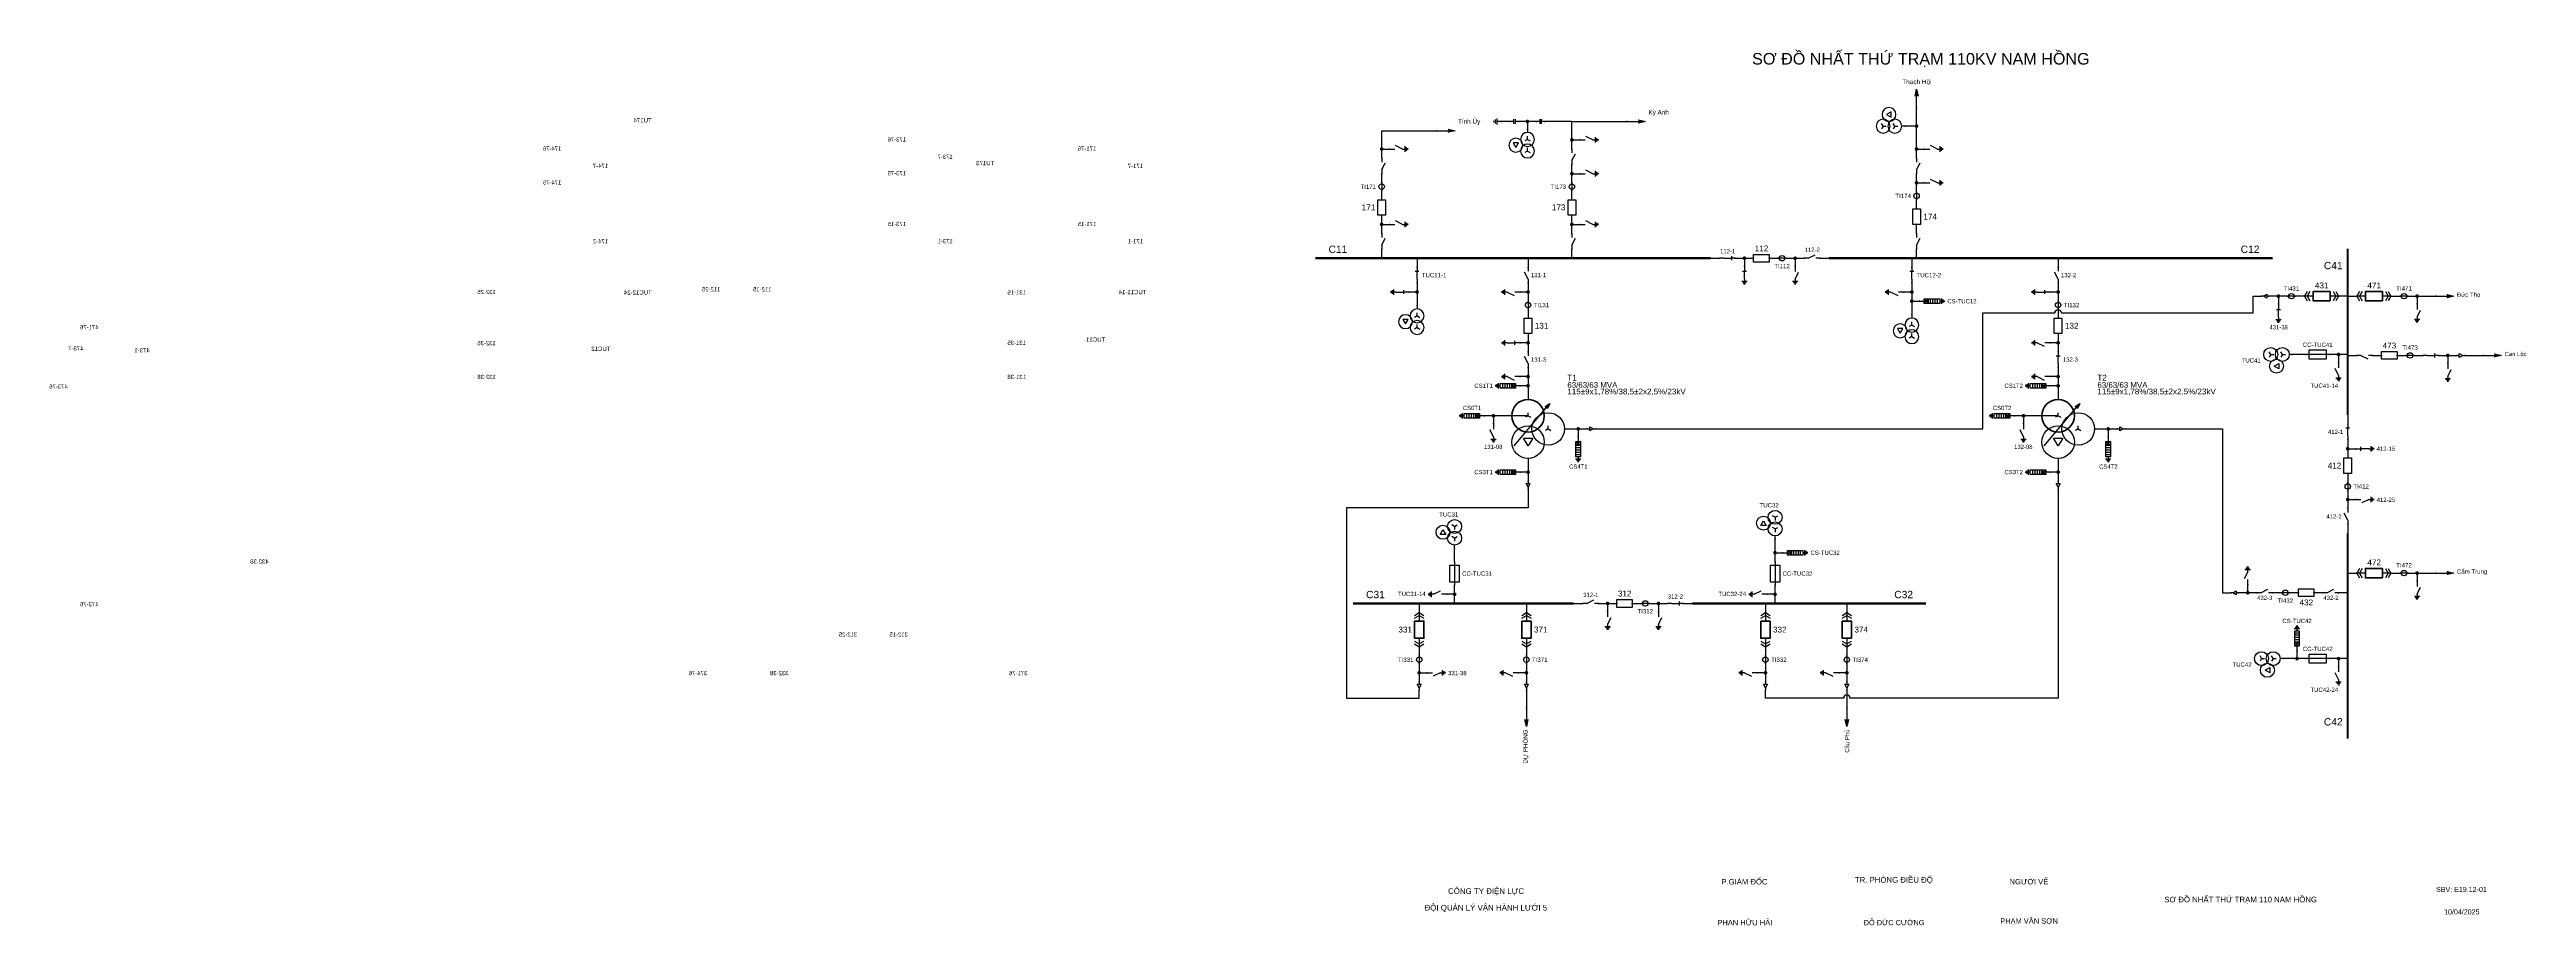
# Model space of a CAD drawing. Header units: millimetres. Extents: x -389 to 411, y 7 to 290.
import ezdxf

# ---------------------------------------------------------------- set-up
doc = ezdxf.new("R2010")
doc.units = ezdxf.units.MM
for name, color, linetype, lineweight in [('BUSBAR_110KV', 1, 'Continuous', 50), ('BUSBAR_22KV', 5, 'Continuous', 50), ('BUSBAR_35KV', 30, 'Continuous', 50), ('GROUND', 3, 'Continuous', 25), ('HV_110KV', 1, 'Continuous', 25), ('MV_22KV', 5, 'Continuous', 25), ('MV_35KV', 30, 'Continuous', 25)]:
    doc.layers.add(name, color=color, linetype=linetype, lineweight=lineweight)
doc.layers.add('SYM_PORTS', color=8, linetype='Continuous', plot=False)
doc.layers.add('TEXT', color=7, linetype='Continuous')
doc.styles.add('SLD_TEXT', font='arial.ttf')

# ---------------------------------------------------------------- blocks, each defined once
blk = doc.blocks.new('SYM_DISCONNECTOR_OPEN')
at = {"lineweight": 25}
for points in [[(0, -1.25), (-1.125, 1)], [(0, 2.5), (0, 1.25)], [(0, -1.25), (0, -2.5)]]:
    blk.add_lwpolyline(points, dxfattribs=at)
at = {"layer": 'SYM_PORTS'}
for p in [(0, 2.5), (0, -2.5)]:
    blk.add_point(p, dxfattribs=at)
blk.add_attdef('DEVICE_CODE', (1, -0.5), '', height=2)
blk = doc.blocks.new('SYM_EARTHING_SWITCH_OPEN')
at = {"lineweight": 25}
for points in [[(0, -1.25), (-1.125, 1)], [(0, 3), (0, 1.25)], [(-0.875, -2), (0.875, -2)], [(-0.5625, -2.4375), (0.5625, -2.4375)], [(-0.25, -2.875), (0.25, -2.875)], [(0, -1.25), (0, -2)]]:
    blk.add_lwpolyline(points, dxfattribs=at)
at = {"layer": 'SYM_PORTS'}
blk.add_point((0, 3), dxfattribs=at)
blk.add_attdef('DEVICE_CODE', (1.875, 0), '', height=2)
blk = doc.blocks.new('SYM_CIRCUIT_BREAKER')
at = {"lineweight": 25}
blk.add_lwpolyline([(-1.25, 2.5), (1.25, 2.5), (1.25, -2.5), (-1.25, -2.5)], close=True, dxfattribs=at)
at = {"layer": 'SYM_PORTS'}
for p in [(0, 2.5), (0, -2.5)]:
    blk.add_point(p, dxfattribs=at)
blk.add_attdef('DEVICE_CODE', (2.25, -0.5), '', height=2)
at = {"flags": 1}
blk.add_attdef('RATING', (2.25, -3.5), '', height=2, dxfattribs=at)
blk = doc.blocks.new('SYM_CURRENT_TRANSFORMER')
at = {"lineweight": 25}
blk.add_lwpolyline([(0, 1.25), (0, -1.25)], dxfattribs=at)
blk.add_circle((0, 0), 0.875, dxfattribs=at)
at = {"layer": 'SYM_PORTS'}
for p in [(0, 1.25), (0, -1.25)]:
    blk.add_point(p, dxfattribs=at)
blk.add_attdef('DEVICE_CODE', (1.875, -1.75), '', height=2)
at = {"flags": 1}
blk.add_attdef('RATIO', (1.875, -4.75), '', height=2, dxfattribs=at)
blk = doc.blocks.new('SYM_LINE_FEEDER_ARROW')
blk.add_hatch(color=7).paths.add_polyline_path([(0, -3), (-0.5, -0.75), (0, -1.25), (0.5, -0.75)])
at = {"lineweight": 25}
blk.add_lwpolyline([(0, 3), (0, -1.25)], dxfattribs=at)
blk.add_lwpolyline([(0, -3), (-0.5, -0.75), (0, -1.25), (0.5, -0.75)], close=True, dxfattribs=at)
at = {"layer": 'SYM_PORTS'}
blk.add_point((0, 3), dxfattribs=at)
blk.add_attdef('LINE_NAME', (1.5, 0), '', height=2)
blk = doc.blocks.new('SYM_COUPLING_CAPACITOR')
at = {"lineweight": 25}
for points in [[(-0.75, 0.25), (0.75, 0.25)], [(0, 1.25), (0, 0.25)], [(-0.75, -0.25), (0.75, -0.25)], [(0, -0.25), (0, -1.25)]]:
    blk.add_lwpolyline(points, dxfattribs=at)
at = {"layer": 'SYM_PORTS'}
for p in [(0, 1.25), (0, -1.25)]:
    blk.add_point(p, dxfattribs=at)
blk.add_attdef('DEVICE_CODE', (1.75, -1.75), '', height=2)
blk = doc.blocks.new('SYM_VOLTAGE_TRANSFORMER')
at = {"lineweight": 25}
for points in [[(0, 1.375), (-0.8625, 0.875)], [(0, 4.625), (0, 3.625)], [(0, 1.375), (0, 2.375)], [(0, 1.375), (0.8625, 0.875)], [(0, -2.375), (-0.8625, -2.875)], [(0, -2.375), (0, -1.375)], [(0, -2.375), (0.8625, -2.875)]]:
    blk.add_lwpolyline(points, dxfattribs=at)
blk.add_lwpolyline([(2.875, 0.25), (4.625, 0.25), (3.75, -1.25)], close=True, dxfattribs=at)
for centre in [(0, 1.375), (3.75, -0.5), (0, -2.375)]:
    blk.add_circle(centre, 2.25, dxfattribs=at)
at = {"layer": 'SYM_PORTS'}
blk.add_point((0, 4.625), dxfattribs=at)
blk.add_attdef('DEVICE_CODE', (7, 1.625), '', height=2)
at = {"flags": 1}
blk.add_attdef('RATIO', (7, -1.375), '', height=2, dxfattribs=at)
blk = doc.blocks.new('SYM_GROUND_SYMBOL')
at = {"lineweight": 25}
for points in [[(0, 1.25), (0, -0.25)], [(-1, -0.25), (1, -0.25)], [(-0.625, -0.75), (0.625, -0.75)], [(-0.25, -1.25), (0.25, -1.25)]]:
    blk.add_lwpolyline(points, dxfattribs=at)
at = {"layer": 'SYM_PORTS'}
blk.add_point((0, 1.25), dxfattribs=at)
blk = doc.blocks.new('SYM_DISCONNECTOR_CLOSED')
at = {"lineweight": 25}
for points in [[(-0.625, 1.25), (0.625, 1.25)], [(0, 2.5), (0, 1.25)], [(0, -1.25), (0, 1.5)], [(0, -1.25), (0, -2.5)]]:
    blk.add_lwpolyline(points, dxfattribs=at)
at = {"layer": 'SYM_PORTS'}
for p in [(0, 2.5), (0, -2.5)]:
    blk.add_point(p, dxfattribs=at)
blk.add_attdef('DEVICE_CODE', (1.625, -0.5), '', height=2)
blk = doc.blocks.new('SYM_EARTHING_SWITCH_CLOSED')
at = {"lineweight": 25}
for points in [[(-0.625, 1.25), (0.625, 1.25)], [(0, 3), (0, 1.25)], [(0, -1.25), (0, 1.5)], [(-0.875, -2), (0.875, -2)], [(-0.5625, -2.4375), (0.5625, -2.4375)], [(-0.25, -2.875), (0.25, -2.875)], [(0, -1.25), (0, -2)]]:
    blk.add_lwpolyline(points, dxfattribs=at)
at = {"layer": 'SYM_PORTS'}
blk.add_point((0, 3), dxfattribs=at)
blk.add_attdef('DEVICE_CODE', (1.875, 0), '', height=2)
blk = doc.blocks.new('SYM_SURGE_ARRESTER')
at = {"lineweight": 25}
for points in [[(-0.75, 2.5), (0.75, 2.5), (0.75, 1.25), (-0.75, 1.25)], [(-0.75, 1.25), (0.75, 1.25), (0.75, -2.5), (-0.75, -2.5)]]:
    blk.add_lwpolyline(points, close=True, dxfattribs=at)
for points in [[(-0.75, 2.5), (0.75, 1.25)], [(0.75, 2.5), (-0.75, 1.25)], [(-0.75, 0.5), (0.75, 0.5)], [(0, 4), (0, 2.5)], [(-0.875, -3.125), (0.875, -3.125)], [(-0.75, -0.25), (0.75, -0.25)], [(-0.75, -1), (0.75, -1)], [(-0.75, -1.75), (0.75, -1.75)], [(-0.5625, -3.5625), (0.5625, -3.5625)], [(-0.25, -4), (0.25, -4)], [(0, -2.5), (0, -3.125)]]:
    blk.add_lwpolyline(points, dxfattribs=at)
at = {"layer": 'SYM_PORTS'}
blk.add_point((0, 4), dxfattribs=at)
blk.add_attdef('DEVICE_CODE', (1.875, 1), '', height=2)
blk = doc.blocks.new('SYM_TRANSFORMER_3W')
blk.add_hatch(color=7).paths.add_polyline_path([(3.75, 8.25), (3.0125, 6.575), (2.2375, 7.225)])
at = {"lineweight": 25}
for points in [[(3.75, 8.25), (3.0125, 6.575), (2.2375, 7.225)], [(-4.75, -3), (-1.75, -3), (-3.25, -5.5)]]:
    blk.add_lwpolyline(points, close=True, dxfattribs=at)
for points in [[(-3.25, 4.25), (-8.5, 4.25)], [(-7.75, -5.5), (3.0125, 7.35)], [(-3.25, 4.25), (-4.1125, 3.75)], [(-3.25, 4.25), (-3.25, 5.25)], [(-3.25, 4.25), (-2.3875, 3.75)], [(3.25, 0), (2.3875, -0.5)], [(3.25, 0), (3.25, 1)], [(3.25, 0), (4.1125, -0.5)]]:
    blk.add_lwpolyline(points, dxfattribs=at)
at = {"lineweight": 50}
blk.add_circle((-3.25, 4.25), 5.25, dxfattribs=at)
at = {"lineweight": 25}
for centre in [(-3.25, -4.25), (3.25, 0)]:
    blk.add_circle(centre, 5.25, dxfattribs=at)
at = {"layer": 'SYM_PORTS'}
for p in [(-3.25, 9.5), (-8.5, 4.25), (8.5, 0), (-3.25, -9.5)]:
    blk.add_point(p, dxfattribs=at)
blk.add_attdef('DEVICE_CODE', (9.5, 6.5), '', height=2)
at = {"flags": 1}
for tag, p in [('VOLTAGE_RATIO', (9.5, 0.5)), ('POWER', (9.5, 3.5))]:
    blk.add_attdef(tag, p, '', height=2, dxfattribs=at)
blk = doc.blocks.new('SYM_CABLE_TERMINATION')
at = {"lineweight": 25}
blk.add_lwpolyline([(-0.625, 0.5), (0.625, 0.5), (0, -0.625)], close=True, dxfattribs=at)
for points in [[(0, 1.25), (0, 0.5)], [(0, -0.625), (0, -1.25)]]:
    blk.add_lwpolyline(points, dxfattribs=at)
at = {"layer": 'SYM_PORTS'}
for p in [(0, 1.25), (0, -1.25)]:
    blk.add_point(p, dxfattribs=at)
blk = doc.blocks.new('SYM_DRAWOUT_BREAKER')
at = {"lineweight": 25}
for points in [[(-1.5, 4.625), (0, 5.5), (1.5, 4.625)], [(-1.5, 3.75), (0, 4.625), (1.5, 3.75)], [(0, 5.5), (0, 2.75)], [(-1.5, -3.75), (0, -4.625), (1.5, -3.75)], [(-1.5, -4.625), (0, -5.5), (1.5, -4.625)], [(0, -2.75), (0, -5.5)]]:
    blk.add_lwpolyline(points, dxfattribs=at)
at = {"lineweight": 35}
blk.add_lwpolyline([(-1.5, 2.75), (1.5, 2.75), (1.5, -2.75), (-1.5, -2.75)], close=True, dxfattribs=at)
at = {"layer": 'SYM_PORTS'}
for p in [(0, 5.5), (0, -5.5)]:
    blk.add_point(p, dxfattribs=at)
blk.add_attdef('DEVICE_CODE', (2.5, 2.5), '', height=2)
at = {"flags": 1}
blk.add_attdef('RATING', (2.5, -0.5), '', height=2, dxfattribs=at)
blk = doc.blocks.new('SYM_FUSE_DISCONNECTOR')
at = {"lineweight": 25}
blk.add_lwpolyline([(-1.5, 2.75), (1.5, 2.75), (1.5, -2.75), (-1.5, -2.75)], close=True, dxfattribs=at)
blk.add_lwpolyline([(0, 3.75), (0, -3.75)], dxfattribs=at)
at = {"layer": 'SYM_PORTS'}
for p in [(0, 3.75), (0, -3.75)]:
    blk.add_point(p, dxfattribs=at)
blk.add_attdef('DEVICE_CODE', (2.5, 0.75), '', height=2)
at = {"flags": 1}
blk.add_attdef('RATING', (2.5, -2.25), '', height=2, dxfattribs=at)

msp = doc.modelspace()

# ---------------------------------------------------------------- hatches: boundary and pattern name
at = {"layer": 'HV_110KV'}
h = msp.add_hatch(color=7, dxfattribs=at)
edge = h.paths.add_edge_path()
edge.add_arc((88.49, 266.74), 0.6, 0, 360)
h = msp.add_hatch(color=7, dxfattribs=at)
edge = h.paths.add_edge_path()
edge.add_arc((214.14, 265.26), 0.6, 0, 360)
h = msp.add_hatch(color=7, dxfattribs=at)
edge = h.paths.add_edge_path()
edge.add_arc((41.41, 257.86), 0.6, 0, 360)
h = msp.add_hatch(color=7, dxfattribs=at)
edge = h.paths.add_edge_path()
edge.add_arc((102.84, 260.82), 0.6, 0, 360)
h = msp.add_hatch(color=7, dxfattribs=at)
edge = h.paths.add_edge_path()
edge.add_arc((214.14, 257.86), 0.6, 0, 360)
h = msp.add_hatch(color=7, dxfattribs=at)
edge = h.paths.add_edge_path()
edge.add_arc((102.84, 249.9), 0.6, 0, 360)
h = msp.add_hatch(color=7, dxfattribs=at)
edge = h.paths.add_edge_path()
edge.add_arc((214.14, 246.94), 0.6, 0, 360)
h = msp.add_hatch(color=7, dxfattribs=at)
edge = h.paths.add_edge_path()
edge.add_arc((41.41, 233.51), 0.6, 0, 360)
h = msp.add_hatch(color=7, dxfattribs=at)
edge = h.paths.add_edge_path()
edge.add_arc((102.84, 233.51), 0.6, 0, 360)
h = msp.add_hatch(color=7, dxfattribs=at)
edge = h.paths.add_edge_path()
edge.add_arc((158.55, 222.59), 0.6, 0, 360)
h = msp.add_hatch(color=7, dxfattribs=at)
edge = h.paths.add_edge_path()
edge.add_arc((174.94, 222.59), 0.6, 0, 360)
h = msp.add_hatch(color=7, dxfattribs=at)
edge = h.paths.add_edge_path()
edge.add_arc((52.84, 211.67), 0.6, 0, 360)
h = msp.add_hatch(color=7, dxfattribs=at)
edge = h.paths.add_edge_path()
edge.add_arc((88.68, 211.67), 0.6, 0, 360)
h = msp.add_hatch(color=7, dxfattribs=at)
edge = h.paths.add_edge_path()
edge.add_arc((212.61, 211.67), 0.6, 0, 360)
h = msp.add_hatch(color=7, dxfattribs=at)
edge = h.paths.add_edge_path()
edge.add_arc((212.61, 208.71), 0.6, 0, 360)
h = msp.add_hatch(color=7, dxfattribs=at)
edge = h.paths.add_edge_path()
edge.add_arc((259.85, 211.67), 0.6, 0, 360)
h = msp.add_hatch(color=7, dxfattribs=at)
edge = h.paths.add_edge_path()
edge.add_arc((88.68, 195.28), 0.6, 0, 360)
h = msp.add_hatch(color=7, dxfattribs=at)
edge = h.paths.add_edge_path()
edge.add_arc((259.85, 195.28), 0.6, 0, 360)
h = msp.add_hatch(color=7, dxfattribs=at)
edge = h.paths.add_edge_path()
edge.add_arc((88.68, 184.36), 0.6, 0, 360)
h = msp.add_hatch(color=7, dxfattribs=at)
edge = h.paths.add_edge_path()
edge.add_arc((259.85, 184.36), 0.6, 0, 360)
h = msp.add_hatch(color=7, dxfattribs=at)
edge = h.paths.add_edge_path()
edge.add_arc((88.68, 181.4), 0.6, 0, 360)
h = msp.add_hatch(color=7, dxfattribs=at)
edge = h.paths.add_edge_path()
edge.add_arc((259.85, 181.4), 0.6, 0, 360)
h = msp.add_hatch(color=7, dxfattribs=at)
edge = h.paths.add_edge_path()
edge.add_arc((77.51, 171.71), 0.6, 0, 360)
h = msp.add_hatch(color=7, dxfattribs=at)
edge = h.paths.add_edge_path()
edge.add_arc((248.68, 171.71), 0.6, 0, 360)
at = {"layer": 'MV_22KV'}
h = msp.add_hatch(color=7, dxfattribs=at)
edge = h.paths.add_edge_path()
edge.add_arc((330.99, 210.34), 0.6, 0, 360)
h = msp.add_hatch(color=7, dxfattribs=at)
edge = h.paths.add_edge_path()
edge.add_arc((375.76, 210.34), 0.6, 0, 360)
h = msp.add_hatch(color=7, dxfattribs=at)
edge = h.paths.add_edge_path()
edge.add_arc((350.41, 191.49), 0.6, 0, 360)
h = msp.add_hatch(color=7, dxfattribs=at)
edge = h.paths.add_edge_path()
edge.add_arc((385.68, 191.2), 0.6, 0, 360)
h = msp.add_hatch(color=7, dxfattribs=at)
edge = h.paths.add_edge_path()
edge.add_arc((104.88, 167.46), 0.6, 0, 360)
h = msp.add_hatch(color=7, dxfattribs=at)
edge = h.paths.add_edge_path()
edge.add_arc((276.04, 167.46), 0.6, 0, 360)
h = msp.add_hatch(color=7, dxfattribs=at)
edge = h.paths.add_edge_path()
edge.add_arc((353.37, 161.06), 0.6, 0, 360)
h = msp.add_hatch(color=7, dxfattribs=at)
edge = h.paths.add_edge_path()
edge.add_arc((353.37, 144.68), 0.6, 0, 360)
h = msp.add_hatch(color=7, dxfattribs=at)
edge = h.paths.add_edge_path()
edge.add_arc((375.76, 120.9), 0.6, 0, 360)
h = msp.add_hatch(color=7, dxfattribs=at)
edge = h.paths.add_edge_path()
edge.add_arc((321.07, 114.54), 0.6, 0, 360)
h = msp.add_hatch(color=7, dxfattribs=at)
edge = h.paths.add_edge_path()
edge.add_arc((336.99, 93.27), 0.6, 0, 360)
h = msp.add_hatch(color=7, dxfattribs=at)
edge = h.paths.add_edge_path()
edge.add_arc((350.41, 93.27), 0.6, 0, 360)
at = {"layer": 'MV_35KV'}
h = msp.add_hatch(color=7, dxfattribs=at)
edge = h.paths.add_edge_path()
edge.add_arc((88.68, 153.51), 0.6, 0, 360)
h = msp.add_hatch(color=7, dxfattribs=at)
edge = h.paths.add_edge_path()
edge.add_arc((259.85, 153.51), 0.6, 0, 360)
h = msp.add_hatch(color=7, dxfattribs=at)
edge = h.paths.add_edge_path()
edge.add_arc((168.44, 127.48), 0.6, 0, 360)
h = msp.add_hatch(color=7, dxfattribs=at)
edge = h.paths.add_edge_path()
edge.add_arc((64.96, 114.05), 0.6, 0, 360)
h = msp.add_hatch(color=7, dxfattribs=at)
edge = h.paths.add_edge_path()
edge.add_arc((168.44, 114.05), 0.6, 0, 360)
h = msp.add_hatch(color=7, dxfattribs=at)
edge = h.paths.add_edge_path()
edge.add_arc((114.38, 111.09), 0.6, 0, 360)
h = msp.add_hatch(color=7, dxfattribs=at)
edge = h.paths.add_edge_path()
edge.add_arc((130.77, 111.09), 0.6, 0, 360)
h = msp.add_hatch(color=7, dxfattribs=at)
edge = h.paths.add_edge_path()
edge.add_arc((53.53, 88.71), 0.6, 0, 360)
h = msp.add_hatch(color=7, dxfattribs=at)
edge = h.paths.add_edge_path()
edge.add_arc((88.14, 88.71), 0.6, 0, 360)
h = msp.add_hatch(color=7, dxfattribs=at)
edge = h.paths.add_edge_path()
edge.add_arc((165.34, 88.71), 0.6, 0, 360)
h = msp.add_hatch(color=7, dxfattribs=at)
edge = h.paths.add_edge_path()
edge.add_arc((191.62, 88.71), 0.6, 0, 360)

# ---------------------------------------------------------------- linework, layer by layer
at = {"layer": 'BUSBAR_110KV', "const_width": 0.7}
for points in [[(20.03, 222.59), (147.63, 222.59)], [(185.86, 222.59), (329.09, 222.59)]]:
    msp.add_lwpolyline(points, dxfattribs=at)
at = {"layer": 'BUSBAR_22KV', "const_width": 0.7}
for points in [[(353.37, 225.64), (353.37, 171.98)], [(353.37, 133.75), (353.37, 67.38)]]:
    msp.add_lwpolyline(points, dxfattribs=at)
at = {"layer": 'BUSBAR_35KV', "const_width": 0.7}
for points in [[(32.15, 111.09), (103.46, 111.09)], [(141.69, 111.09), (217.23, 111.09)]]:
    msp.add_lwpolyline(points, dxfattribs=at)
at = {"layer": 'GROUND'}
msp.add_lwpolyline([(83.03, 266.74), (80.07, 266.74)], dxfattribs=at)
at = {"layer": 'HV_110KV'}
for points in [[(88.49, 266.74), (85.53, 266.74)], [(91.45, 266.74), (88.49, 266.74)], [(88.49, 266.74), (88.49, 264.22)], [(102.84, 266.74), (93.95, 266.74)], [(102.84, 260.82), (102.84, 266.74)], [(102.84, 266.74), (120.61, 266.74)], [(214.14, 265.26), (210.36, 265.26)], [(214.14, 265.26), (214.14, 271.19)], [(214.14, 257.86), (214.14, 265.26)], [(41.41, 257.86), (41.41, 263.78), (59.18, 263.78)], [(41.41, 254.9), (41.41, 257.86)], [(41.41, 257.86), (43.93, 257.86)], [(102.84, 257.86), (102.84, 260.82)], [(102.84, 260.82), (105.36, 260.82)], [(214.14, 254.9), (214.14, 257.86)], [(214.14, 257.86), (216.67, 257.86)], [(41.41, 246.94), (41.41, 249.9)], [(102.84, 249.9), (102.84, 252.86)], [(102.84, 246.94), (102.84, 249.9)], [(102.84, 249.9), (105.36, 249.9)], [(214.14, 246.94), (214.14, 249.9)], [(41.41, 241.48), (41.41, 244.44)], [(102.84, 241.48), (102.84, 244.44)], [(214.14, 243.98), (214.14, 246.94)], [(214.14, 246.94), (216.67, 246.94)], [(214.14, 238.51), (214.14, 241.48)], [(41.41, 233.51), (41.41, 236.48)], [(41.41, 230.55), (41.41, 233.51)], [(41.41, 233.51), (43.93, 233.51)], [(102.84, 233.51), (102.84, 236.48)], [(102.84, 230.55), (102.84, 233.51)], [(102.84, 233.51), (105.36, 233.51)], [(214.14, 230.55), (214.14, 233.51)], [(41.41, 222.59), (41.41, 225.55)], [(102.84, 222.59), (102.84, 225.55)], [(214.14, 222.59), (214.14, 225.55)], [(52.84, 222.59), (52.84, 219.63)], [(88.68, 222.59), (88.68, 219.63)], [(147.63, 222.59), (150.59, 222.59)], [(155.59, 222.59), (158.55, 222.59)], [(158.55, 222.59), (158.55, 220.07)], [(158.55, 222.59), (161.51, 222.59)], [(166.51, 222.59), (169.48, 222.59)], [(171.98, 222.59), (174.94, 222.59)], [(174.94, 222.59), (174.94, 220.07)], [(174.94, 222.59), (177.9, 222.59)], [(182.9, 222.59), (185.86, 222.59)], [(212.61, 222.59), (212.61, 219.63)], [(259.85, 222.59), (259.85, 219.63)], [(52.84, 211.67), (50.31, 211.67)], [(52.84, 214.63), (52.84, 211.67)], [(52.84, 211.67), (52.84, 207.23)], [(88.68, 211.67), (86.16, 211.67)], [(88.68, 214.63), (88.68, 211.67)], [(88.68, 211.67), (88.68, 208.71)], [(212.61, 211.67), (210.08, 211.67)], [(212.61, 214.63), (212.61, 211.67)], [(212.61, 211.67), (212.61, 208.71)], [(212.61, 208.71), (215.13, 208.71)], [(212.61, 208.71), (212.61, 204.26)], [(259.85, 211.67), (257.33, 211.67)], [(259.85, 214.63), (259.85, 211.67)], [(259.85, 211.67), (259.85, 208.71)], [(88.68, 206.21), (88.68, 203.24)], [(259.85, 206.21), (259.85, 203.24)], [(88.68, 195.28), (86.16, 195.28)], [(88.68, 198.24), (88.68, 195.28)], [(88.68, 195.28), (88.68, 192.32)], [(259.85, 195.28), (257.33, 195.28)], [(259.85, 198.24), (259.85, 195.28)], [(259.85, 195.28), (259.85, 192.32)], [(88.68, 184.36), (86.16, 184.36)], [(88.68, 187.32), (88.68, 184.36)], [(88.68, 184.36), (88.68, 181.4)], [(259.85, 184.36), (257.33, 184.36)], [(259.85, 187.32), (259.85, 184.36)], [(259.85, 184.36), (259.85, 181.4)], [(88.68, 181.4), (86.16, 181.4)], [(88.68, 181.4), (88.68, 176.96)], [(259.85, 181.4), (257.33, 181.4)], [(259.85, 181.4), (259.85, 176.96)], [(77.51, 171.71), (74.55, 171.71)], [(83.43, 171.71), (77.51, 171.71)], [(77.51, 171.71), (77.51, 169.18)], [(248.68, 171.71), (245.72, 171.71)], [(254.6, 171.71), (248.68, 171.71)], [(248.68, 171.71), (248.68, 169.18)]]:
    msp.add_lwpolyline(points, dxfattribs=at)
at = {"layer": 'MV_22KV'}
msp.add_lwpolyline([(110.34, 167.46), (113.04, 167.46), (235.5, 167.46), (235.5, 204.99), (258.85, 204.99, -1), (260.85, 204.99), (322.83, 204.99), (322.83, 210.34), (325.53, 210.34)], format="xyb", dxfattribs=at)
for points in [[(330.99, 210.34), (328.03, 210.34)], [(333.95, 210.34), (330.99, 210.34)], [(330.99, 210.34), (330.99, 207.81)], [(339.41, 210.34), (336.45, 210.34)], [(353.37, 210.34), (350.41, 210.34)], [(353.37, 210.34), (356.33, 210.34)], [(367.33, 210.34), (370.3, 210.34)], [(372.8, 210.34), (375.76, 210.34)], [(375.76, 210.34), (375.76, 207.81)], [(375.76, 210.34), (381.68, 210.34)], [(339.95, 191.49), (335.51, 191.49)], [(350.41, 191.49), (347.45, 191.49)], [(353.37, 191.49), (350.41, 191.49)], [(350.41, 191.49), (350.41, 188.96)], [(353.37, 191.2), (356.33, 191.2)], [(361.33, 191.2), (364.3, 191.2)], [(369.3, 191.2), (372.26, 191.2)], [(374.76, 191.2), (377.72, 191.2)], [(382.72, 191.2), (385.68, 191.2)], [(385.68, 191.2), (385.68, 188.67)], [(385.68, 191.2), (388.64, 191.2)], [(391.14, 191.2), (397.06, 191.2)], [(353.37, 171.98), (353.37, 169.02)], [(100.43, 167.46), (104.88, 167.46)], [(104.88, 167.46), (104.88, 164.93)], [(104.88, 167.46), (107.84, 167.46)], [(271.6, 167.46), (276.04, 167.46)], [(276.04, 167.46), (276.04, 164.93)], [(276.04, 167.46), (279.01, 167.46)], [(281.51, 167.46), (284.21, 167.46), (312.9, 167.46), (312.9, 114.54), (315.6, 114.54)], [(353.37, 164.02), (353.37, 161.06)], [(353.37, 161.06), (355.9, 161.06)], [(353.37, 161.06), (353.37, 158.1)], [(353.37, 153.1), (353.37, 150.14)], [(353.37, 147.64), (353.37, 144.68)], [(353.37, 144.68), (355.9, 144.68)], [(353.37, 144.68), (353.37, 141.71)], [(353.37, 136.71), (353.37, 133.75)], [(353.37, 120.9), (356.33, 120.9)], [(367.33, 120.9), (370.3, 120.9)], [(372.8, 120.9), (375.76, 120.9)], [(375.76, 120.9), (375.76, 118.37)], [(375.76, 120.9), (381.68, 120.9)], [(321.07, 114.54), (318.1, 114.54)], [(321.07, 114.54), (321.07, 117.07)], [(324.03, 114.54), (321.07, 114.54)], [(331.99, 114.54), (329.03, 114.54)], [(337.45, 114.54), (334.49, 114.54)], [(345.41, 114.54), (342.45, 114.54)], [(353.37, 114.54), (350.41, 114.54)], [(336.99, 93.27), (332.55, 93.27)], [(336.99, 93.27), (336.99, 95.8)], [(339.95, 93.27), (336.99, 93.27)], [(350.41, 93.27), (347.45, 93.27)], [(353.37, 93.27), (350.41, 93.27)], [(350.41, 93.27), (350.41, 90.74)]]:
    msp.add_lwpolyline(points, dxfattribs=at)
at = {"layer": 'MV_35KV'}
for points in [[(88.68, 153.51), (86.16, 153.51)], [(88.68, 157.96), (88.68, 153.51)], [(88.68, 153.51), (88.68, 150.55)], [(259.85, 153.51), (257.33, 153.51)], [(259.85, 157.96), (259.85, 153.51)], [(259.85, 153.51), (259.85, 150.55)], [(88.68, 148.05), (88.68, 145.35), (88.68, 141.99), (30, 141.99), (30, 80.54), (53.53, 80.54), (53.53, 83.24)], [(64.96, 124.51), (64.96, 128.96)], [(168.44, 127.48), (168.44, 131.92)], [(168.44, 124.51), (168.44, 127.48)], [(168.44, 127.48), (170.96, 127.48)], [(64.96, 114.05), (62.44, 114.05)], [(64.96, 114.05), (64.96, 117.01)], [(64.96, 111.09), (64.96, 114.05)], [(168.44, 114.05), (165.91, 114.05)], [(168.44, 114.05), (168.44, 117.01)], [(168.44, 111.09), (168.44, 114.05)], [(53.53, 111.09), (53.53, 108.13)], [(88.14, 111.09), (88.14, 108.13)], [(103.46, 111.09), (106.42, 111.09)], [(111.42, 111.09), (114.38, 111.09)], [(114.38, 111.09), (114.38, 108.57)], [(114.38, 111.09), (117.35, 111.09)], [(122.35, 111.09), (125.31, 111.09)], [(127.81, 111.09), (130.77, 111.09)], [(130.77, 111.09), (130.77, 108.57)], [(130.77, 111.09), (133.73, 111.09)], [(138.73, 111.09), (141.69, 111.09)], [(165.34, 111.09), (165.34, 108.13)], [(191.62, 111.09), (191.62, 108.13)], [(53.53, 97.13), (53.53, 94.17)], [(88.14, 97.13), (88.14, 94.17)], [(165.34, 97.13), (165.34, 94.17)], [(191.62, 97.13), (191.62, 94.17)], [(53.53, 91.67), (53.53, 88.71)], [(53.53, 88.71), (56.06, 88.71)], [(53.53, 88.71), (53.53, 85.74)], [(88.14, 88.71), (85.62, 88.71)], [(88.14, 91.67), (88.14, 88.71)], [(88.14, 88.71), (88.14, 85.74)], [(165.34, 88.71), (162.81, 88.71)], [(165.34, 91.67), (165.34, 88.71)], [(165.34, 88.71), (165.34, 85.74)], [(191.62, 88.71), (189.1, 88.71)], [(191.62, 91.67), (191.62, 88.71)], [(191.62, 88.71), (191.62, 85.74)], [(88.14, 83.24), (88.14, 77.32)], [(191.62, 83.24), (191.62, 77.32)]]:
    msp.add_lwpolyline(points, dxfattribs=at)
msp.add_lwpolyline([(259.85, 148.05), (259.85, 145.35), (259.85, 80.54), (192.62, 80.54, 1), (190.62, 80.54), (165.34, 80.54), (165.34, 83.24)], format="xyb", dxfattribs=at)

# ---------------------------------------------------------------- block references
at = {"layer": 'GROUND', "rotation": 270}
msp.add_blockref('SYM_GROUND_SYMBOL', (78.82, 266.74), dxfattribs=at)
at = {"layer": 'HV_110KV'}
for name, p, rotation in [('SYM_LINE_FEEDER_ARROW', (214.14, 274.19), 180), ('SYM_LINE_FEEDER_ARROW', (62.18, 263.78), 90), ('SYM_COUPLING_CAPACITOR', (84.28, 266.74), 270), ('SYM_COUPLING_CAPACITOR', (92.7, 266.74), 270), ('SYM_LINE_FEEDER_ARROW', (123.61, 266.74), 90)]:
    msp.add_blockref(name, p, dxfattribs=dict(at, rotation=rotation))
ref = msp.add_blockref('SYM_VOLTAGE_TRANSFORMER', (205.73, 265.26), dxfattribs=dict(at, xscale=-1, rotation=270))
ref.add_attrib('DEVICE_CODE', 'TU174', (194.31, 266.45), dxfattribs={"layer": 'TEXT', "extrusion": (0, 0, -1), "height": 1.399, "style": 'SLD_TEXT'})
ref = msp.add_blockref('SYM_VOLTAGE_TRANSFORMER', (88.49, 259.59), dxfattribs=dict(at, xscale=-1))
ref.add_attrib('DEVICE_CODE', 'TU173', (83.69, 252.63), dxfattribs={"layer": 'TEXT', "extrusion": (0, 0, -1), "height": 1.399, "style": 'SLD_TEXT'})
ref = msp.add_blockref('SYM_EARTHING_SWITCH_OPEN', (219.67, 257.86), dxfattribs=dict(at, xscale=-1, rotation=90))
ref.add_attrib('DEVICE_CODE', '174-76', (223.48, 257.32), dxfattribs={"layer": 'TEXT', "extrusion": (0, 0, -1), "height": 1.373, "style": 'SLD_TEXT'})
ref = msp.add_blockref('SYM_EARTHING_SWITCH_OPEN', (108.36, 260.82), dxfattribs=dict(at, xscale=-1, rotation=90))
ref.add_attrib('DEVICE_CODE', '173-76', (112.17, 260.28), dxfattribs={"layer": 'TEXT', "extrusion": (0, 0, -1), "height": 1.373, "style": 'SLD_TEXT'})
ref = msp.add_blockref('SYM_DISCONNECTOR_OPEN', (102.84, 255.36), dxfattribs=dict(at, xscale=-1))
ref.add_attrib('DEVICE_CODE', '173-7', (97.08, 254.69), dxfattribs={"layer": 'TEXT', "extrusion": (0, 0, -1), "height": 1.374, "style": 'SLD_TEXT'})
ref = msp.add_blockref('SYM_EARTHING_SWITCH_OPEN', (46.93, 257.86), dxfattribs=dict(at, xscale=-1, rotation=90))
ref.add_attrib('DEVICE_CODE', '171-76', (50.74, 257.32), dxfattribs={"layer": 'TEXT', "extrusion": (0, 0, -1), "height": 1.373, "style": 'SLD_TEXT'})
ref = msp.add_blockref('SYM_EARTHING_SWITCH_OPEN', (219.67, 246.94), dxfattribs=dict(at, xscale=-1, rotation=90))
ref.add_attrib('DEVICE_CODE', '174-75', (223.48, 246.4), dxfattribs={"layer": 'TEXT', "extrusion": (0, 0, -1), "height": 1.373, "style": 'SLD_TEXT'})
ref = msp.add_blockref('SYM_DISCONNECTOR_OPEN', (214.14, 252.4), dxfattribs=dict(at, xscale=-1))
ref.add_attrib('DEVICE_CODE', '174-7', (208.38, 251.72), dxfattribs={"layer": 'TEXT', "extrusion": (0, 0, -1), "height": 1.386, "style": 'SLD_TEXT'})
ref = msp.add_blockref('SYM_EARTHING_SWITCH_OPEN', (108.36, 249.9), dxfattribs=dict(at, xscale=-1, rotation=90))
ref.add_attrib('DEVICE_CODE', '173-75', (112.17, 249.36), dxfattribs={"layer": 'TEXT', "extrusion": (0, 0, -1), "height": 1.373, "style": 'SLD_TEXT'})
ref = msp.add_blockref('SYM_DISCONNECTOR_OPEN', (41.41, 252.4), dxfattribs=dict(at, xscale=-1))
ref.add_attrib('DEVICE_CODE', '171-7', (35.65, 251.72), dxfattribs={"layer": 'TEXT', "extrusion": (0, 0, -1), "height": 1.386, "style": 'SLD_TEXT'})
ref = msp.add_blockref('SYM_CURRENT_TRANSFORMER', (41.41, 245.69), dxfattribs=at)
ref.add_attrib('DEVICE_CODE', 'TI171', (34.54, 244.98), dxfattribs={"layer": 'TEXT', "height": 1.418, "style": 'SLD_TEXT'})
ref = msp.add_blockref('SYM_CIRCUIT_BREAKER', (41.41, 238.98), dxfattribs=at)
ref.add_attrib('DEVICE_CODE', '171', (34.94, 238.05), dxfattribs={"layer": 'TEXT', "height": 1.9, "style": 'SLD_TEXT'})
ref = msp.add_blockref('SYM_CURRENT_TRANSFORMER', (102.84, 245.69), dxfattribs=at)
ref.add_attrib('DEVICE_CODE', 'TI173', (95.97, 244.99), dxfattribs={"layer": 'TEXT', "height": 1.406, "style": 'SLD_TEXT'})
ref = msp.add_blockref('SYM_CIRCUIT_BREAKER', (102.84, 238.98), dxfattribs=at)
ref.add_attrib('DEVICE_CODE', '173', (96.37, 238.07), dxfattribs={"layer": 'TEXT', "height": 1.883, "style": 'SLD_TEXT'})
ref = msp.add_blockref('SYM_CURRENT_TRANSFORMER', (214.14, 242.73), dxfattribs=at)
ref.add_attrib('DEVICE_CODE', 'TI174', (207.28, 242.01), dxfattribs={"layer": 'TEXT', "height": 1.418, "style": 'SLD_TEXT'})
ref = msp.add_blockref('SYM_EARTHING_SWITCH_OPEN', (108.36, 233.51), dxfattribs=dict(at, xscale=-1, rotation=90))
ref.add_attrib('DEVICE_CODE', '173-15', (112.17, 232.97), dxfattribs={"layer": 'TEXT', "extrusion": (0, 0, -1), "height": 1.373, "style": 'SLD_TEXT'})
ref = msp.add_blockref('SYM_EARTHING_SWITCH_OPEN', (46.93, 233.51), dxfattribs=dict(at, xscale=-1, rotation=90))
ref.add_attrib('DEVICE_CODE', '171-15', (50.74, 232.97), dxfattribs={"layer": 'TEXT', "extrusion": (0, 0, -1), "height": 1.373, "style": 'SLD_TEXT'})
ref = msp.add_blockref('SYM_CIRCUIT_BREAKER', (214.14, 236.01), dxfattribs=at)
ref.add_attrib('DEVICE_CODE', '174', (216.33, 235.09), dxfattribs={"layer": 'TEXT', "height": 1.9, "style": 'SLD_TEXT'})
ref = msp.add_blockref('SYM_DISCONNECTOR_OPEN', (214.14, 228.05), dxfattribs=dict(at, xscale=-1))
ref.add_attrib('DEVICE_CODE', '174-2', (208.38, 227.37), dxfattribs={"layer": 'TEXT', "extrusion": (0, 0, -1), "height": 1.386, "style": 'SLD_TEXT'})
ref = msp.add_blockref('SYM_DISCONNECTOR_OPEN', (102.84, 228.05), dxfattribs=dict(at, xscale=-1))
ref.add_attrib('DEVICE_CODE', '173-1', (97.08, 227.39), dxfattribs={"layer": 'TEXT', "extrusion": (0, 0, -1), "height": 1.374, "style": 'SLD_TEXT'})
ref = msp.add_blockref('SYM_DISCONNECTOR_OPEN', (41.41, 228.05), dxfattribs=dict(at, xscale=-1))
ref.add_attrib('DEVICE_CODE', '171-1', (35.65, 227.37), dxfattribs={"layer": 'TEXT', "extrusion": (0, 0, -1), "height": 1.386, "style": 'SLD_TEXT'})
ref = msp.add_blockref('SYM_DISCONNECTOR_CLOSED', (153.09, 222.59), dxfattribs=dict(at, rotation=270))
ref.add_attrib('DEVICE_CODE', '112-1', (150.68, 224.17), dxfattribs={"layer": 'TEXT', "height": 1.372, "style": 'SLD_TEXT'})
ref = msp.add_blockref('SYM_CIRCUIT_BREAKER', (164.01, 222.59), dxfattribs=dict(at, rotation=270))
ref.add_attrib('DEVICE_CODE', '112', (161.88, 224.82), dxfattribs={"layer": 'TEXT', "height": 1.88, "style": 'SLD_TEXT'})
ref = msp.add_blockref('SYM_DISCONNECTOR_OPEN', (180.4, 222.59), dxfattribs=dict(at, rotation=270))
ref.add_attrib('DEVICE_CODE', '112-2', (177.99, 224.67), dxfattribs={"layer": 'TEXT', "height": 1.372, "style": 'SLD_TEXT'})
ref = msp.add_blockref('SYM_EARTHING_SWITCH_OPEN', (174.94, 217.07), dxfattribs=dict(at, xscale=-1))
ref.add_attrib('DEVICE_CODE', '112-25', (172.13, 211.88), dxfattribs={"layer": 'TEXT', "extrusion": (0, 0, -1), "height": 1.37, "style": 'SLD_TEXT'})
ref = msp.add_blockref('SYM_EARTHING_SWITCH_CLOSED', (158.55, 217.07), dxfattribs=dict(at, xscale=-1))
ref.add_attrib('DEVICE_CODE', '112-15', (155.62, 211.88), dxfattribs={"layer": 'TEXT', "extrusion": (0, 0, -1), "height": 1.37, "style": 'SLD_TEXT'})
ref = msp.add_blockref('SYM_DISCONNECTOR_CLOSED', (52.84, 217.13), dxfattribs=at)
ref.add_attrib('DEVICE_CODE', 'TUC11-1', (54.4, 216.43), dxfattribs={"layer": 'TEXT', "height": 1.393, "style": 'SLD_TEXT'})
ref = msp.add_blockref('SYM_DISCONNECTOR_OPEN', (88.68, 217.13), dxfattribs=at)
ref.add_attrib('DEVICE_CODE', '131-1', (89.62, 216.46), dxfattribs={"layer": 'TEXT', "height": 1.371, "style": 'SLD_TEXT'})
ref = msp.add_blockref('SYM_CURRENT_TRANSFORMER', (170.73, 222.59), dxfattribs=dict(at, rotation=270))
ref.add_attrib('DEVICE_CODE', 'TI112', (168.2, 219.37), dxfattribs={"layer": 'TEXT', "height": 1.404, "style": 'SLD_TEXT'})
ref = msp.add_blockref('SYM_DISCONNECTOR_CLOSED', (212.61, 217.13), dxfattribs=at)
ref.add_attrib('DEVICE_CODE', 'TUC12-2', (214.17, 216.43), dxfattribs={"layer": 'TEXT', "height": 1.393, "style": 'SLD_TEXT'})
ref = msp.add_blockref('SYM_DISCONNECTOR_OPEN', (259.85, 217.13), dxfattribs=at)
ref.add_attrib('DEVICE_CODE', '132-2', (260.79, 216.46), dxfattribs={"layer": 'TEXT', "height": 1.371, "style": 'SLD_TEXT'})
ref = msp.add_blockref('SYM_EARTHING_SWITCH_CLOSED', (254.33, 211.67), dxfattribs=dict(at, xscale=-1, rotation=270))
ref.add_attrib('DEVICE_CODE', '132-25', (244.66, 211), dxfattribs={"layer": 'TEXT', "extrusion": (0, 0, -1), "height": 1.37, "style": 'SLD_TEXT'})
ref = msp.add_blockref('SYM_EARTHING_SWITCH_OPEN', (207.08, 211.67), dxfattribs=dict(at, xscale=-1, rotation=270))
ref.add_attrib('DEVICE_CODE', 'TUC12-24', (194.31, 210.85), dxfattribs={"layer": 'TEXT', "extrusion": (0, 0, -1), "height": 1.389, "style": 'SLD_TEXT'})
ref = msp.add_blockref('SYM_EARTHING_SWITCH_OPEN', (83.16, 211.67), dxfattribs=dict(at, xscale=-1, rotation=270))
ref.add_attrib('DEVICE_CODE', '131-15', (73.49, 210.88), dxfattribs={"layer": 'TEXT', "extrusion": (0, 0, -1), "height": 1.37, "style": 'SLD_TEXT'})
ref = msp.add_blockref('SYM_EARTHING_SWITCH_CLOSED', (47.31, 211.67), dxfattribs=dict(at, xscale=-1, rotation=270))
ref.add_attrib('DEVICE_CODE', 'TUC11-14', (34.54, 210.97), dxfattribs={"layer": 'TEXT', "extrusion": (0, 0, -1), "height": 1.389, "style": 'SLD_TEXT'})
ref = msp.add_blockref('SYM_CURRENT_TRANSFORMER', (88.68, 207.46), dxfattribs=at)
ref.add_attrib('DEVICE_CODE', 'TI131', (90.49, 206.76), dxfattribs={"layer": 'TEXT', "height": 1.403, "style": 'SLD_TEXT'})
ref = msp.add_blockref('SYM_SURGE_ARRESTER', (219.13, 208.71), dxfattribs=dict(at, rotation=90))
ref.add_attrib('DEVICE_CODE', 'CS-TUC12', (224.07, 208.02), dxfattribs={"layer": 'TEXT', "height": 1.383, "style": 'SLD_TEXT'})
ref = msp.add_blockref('SYM_CURRENT_TRANSFORMER', (259.85, 207.46), dxfattribs=at)
ref.add_attrib('DEVICE_CODE', 'TI132', (261.66, 206.76), dxfattribs={"layer": 'TEXT', "height": 1.403, "style": 'SLD_TEXT'})
ref = msp.add_blockref('SYM_VOLTAGE_TRANSFORMER', (212.61, 199.64), dxfattribs=dict(at, xscale=-1))
ref.add_attrib('DEVICE_CODE', 'TUC12', (207.63, 192.66), dxfattribs={"layer": 'TEXT', "extrusion": (0, 0, -1), "height": 1.395, "style": 'SLD_TEXT'})
ref = msp.add_blockref('SYM_VOLTAGE_TRANSFORMER', (52.84, 202.6), dxfattribs=dict(at, xscale=-1))
ref.add_attrib('DEVICE_CODE', 'TUC11', (47.86, 195.62), dxfattribs={"layer": 'TEXT', "extrusion": (0, 0, -1), "height": 1.395, "style": 'SLD_TEXT'})
ref = msp.add_blockref('SYM_CIRCUIT_BREAKER', (88.68, 200.74), dxfattribs=at)
ref.add_attrib('DEVICE_CODE', '131', (90.87, 199.84), dxfattribs={"layer": 'TEXT', "height": 1.883, "style": 'SLD_TEXT'})
ref = msp.add_blockref('SYM_CIRCUIT_BREAKER', (259.85, 200.74), dxfattribs=at)
ref.add_attrib('DEVICE_CODE', '132', (262.04, 199.84), dxfattribs={"layer": 'TEXT', "height": 1.883, "style": 'SLD_TEXT'})
ref = msp.add_blockref('SYM_EARTHING_SWITCH_OPEN', (254.33, 195.28), dxfattribs=dict(at, xscale=-1, rotation=270))
ref.add_attrib('DEVICE_CODE', '132-35', (244.66, 194.49), dxfattribs={"layer": 'TEXT', "extrusion": (0, 0, -1), "height": 1.37, "style": 'SLD_TEXT'})
ref = msp.add_blockref('SYM_EARTHING_SWITCH_CLOSED', (83.16, 195.28), dxfattribs=dict(at, xscale=-1, rotation=270))
ref.add_attrib('DEVICE_CODE', '131-35', (73.49, 194.62), dxfattribs={"layer": 'TEXT', "extrusion": (0, 0, -1), "height": 1.37, "style": 'SLD_TEXT'})
ref = msp.add_blockref('SYM_DISCONNECTOR_OPEN', (88.68, 189.82), dxfattribs=at)
ref.add_attrib('DEVICE_CODE', '131-3', (89.62, 189.16), dxfattribs={"layer": 'TEXT', "height": 1.371, "style": 'SLD_TEXT'})
ref = msp.add_blockref('SYM_DISCONNECTOR_CLOSED', (259.85, 189.82), dxfattribs=at)
ref.add_attrib('DEVICE_CODE', '132-3', (261.41, 189.16), dxfattribs={"layer": 'TEXT', "height": 1.371, "style": 'SLD_TEXT'})
ref = msp.add_blockref('SYM_EARTHING_SWITCH_OPEN', (254.33, 184.36), dxfattribs=dict(at, xscale=-1, rotation=270))
ref.add_attrib('DEVICE_CODE', '132-38', (244.66, 183.57), dxfattribs={"layer": 'TEXT', "extrusion": (0, 0, -1), "height": 1.37, "style": 'SLD_TEXT'})
ref = msp.add_blockref('SYM_EARTHING_SWITCH_OPEN', (83.16, 184.36), dxfattribs=dict(at, xscale=-1, rotation=270))
ref.add_attrib('DEVICE_CODE', '131-38', (73.49, 183.57), dxfattribs={"layer": 'TEXT', "extrusion": (0, 0, -1), "height": 1.37, "style": 'SLD_TEXT'})
ref = msp.add_blockref('SYM_TRANSFORMER_3W', (91.93, 167.46), dxfattribs=at)
ref.add_attrib('DEVICE_CODE', 'T1', (101.37, 183.09), dxfattribs={"layer": 'TEXT', "height": 1.852, "style": 'SLD_TEXT'})
ref = msp.add_blockref('SYM_TRANSFORMER_3W', (263.1, 167.46), dxfattribs=at)
ref.add_attrib('DEVICE_CODE', 'T2', (272.54, 183.09), dxfattribs={"layer": 'TEXT', "height": 1.852, "style": 'SLD_TEXT'})
ref = msp.add_blockref('SYM_SURGE_ARRESTER', (82.16, 181.4), dxfattribs=dict(at, rotation=270))
ref.add_attrib('DEVICE_CODE', 'CS1T1', (71.36, 180.72), dxfattribs={"layer": 'TEXT', "height": 1.368, "style": 'SLD_TEXT'})
ref = msp.add_blockref('SYM_SURGE_ARRESTER', (253.33, 181.4), dxfattribs=dict(at, rotation=270))
ref.add_attrib('DEVICE_CODE', 'CS1T2', (242.53, 180.72), dxfattribs={"layer": 'TEXT', "height": 1.368, "style": 'SLD_TEXT'})
ref = msp.add_blockref('SYM_SURGE_ARRESTER', (70.55, 171.71), dxfattribs=dict(at, rotation=270))
ref.add_attrib('DEVICE_CODE', 'CS0T1', (67.62, 173.56), dxfattribs={"layer": 'TEXT', "height": 1.368, "style": 'SLD_TEXT'})
ref = msp.add_blockref('SYM_EARTHING_SWITCH_OPEN', (77.51, 166.18), dxfattribs=at)
ref.add_attrib('DEVICE_CODE', '131-08', (74.46, 161), dxfattribs={"layer": 'TEXT', "height": 1.37, "style": 'SLD_TEXT'})
ref = msp.add_blockref('SYM_SURGE_ARRESTER', (241.72, 171.71), dxfattribs=dict(at, rotation=270))
ref.add_attrib('DEVICE_CODE', 'CS0T2', (238.79, 173.56), dxfattribs={"layer": 'TEXT', "height": 1.368, "style": 'SLD_TEXT'})
ref = msp.add_blockref('SYM_EARTHING_SWITCH_OPEN', (248.68, 166.18), dxfattribs=at)
ref.add_attrib('DEVICE_CODE', '132-08', (245.62, 161), dxfattribs={"layer": 'TEXT', "height": 1.37, "style": 'SLD_TEXT'})
at = {"layer": 'MV_22KV'}
for name, p, rotation in [('SYM_CABLE_TERMINATION', (326.78, 210.34), 270), ('SYM_LINE_FEEDER_ARROW', (384.68, 210.34), 90), ('SYM_CABLE_TERMINATION', (389.89, 191.2), 90), ('SYM_LINE_FEEDER_ARROW', (400.06, 191.2), 90), ('SYM_CABLE_TERMINATION', (109.09, 167.46), 90), ('SYM_CABLE_TERMINATION', (280.26, 167.46), 90), ('SYM_LINE_FEEDER_ARROW', (384.68, 120.9), 90), ('SYM_CABLE_TERMINATION', (316.85, 114.54), 270)]:
    msp.add_blockref(name, p, dxfattribs=dict(at, rotation=rotation))
ref = msp.add_blockref('SYM_CURRENT_TRANSFORMER', (335.2, 210.34), dxfattribs=dict(at, rotation=270))
ref.add_attrib('DEVICE_CODE', 'TI431', (332.67, 212.16), dxfattribs={"layer": 'TEXT', "height": 1.403, "style": 'SLD_TEXT'})
ref = msp.add_blockref('SYM_DRAWOUT_BREAKER', (344.91, 210.34), dxfattribs=dict(at, rotation=270))
ref.add_attrib('DEVICE_CODE', '431', (342.77, 212.85), dxfattribs={"layer": 'TEXT', "height": 1.883, "style": 'SLD_TEXT'})
ref = msp.add_blockref('SYM_DRAWOUT_BREAKER', (361.83, 210.34), dxfattribs=dict(at, rotation=270))
ref.add_attrib('DEVICE_CODE', '471', (359.69, 212.84), dxfattribs={"layer": 'TEXT', "height": 1.9, "style": 'SLD_TEXT'})
ref = msp.add_blockref('SYM_CURRENT_TRANSFORMER', (371.55, 210.34), dxfattribs=dict(at, rotation=270))
ref.add_attrib('DEVICE_CODE', 'TI471', (369.02, 212.15), dxfattribs={"layer": 'TEXT', "height": 1.418, "style": 'SLD_TEXT'})
ref = msp.add_blockref('SYM_EARTHING_SWITCH_OPEN', (375.76, 204.81), dxfattribs=dict(at, xscale=-1))
ref.add_attrib('DEVICE_CODE', '471-76', (372.95, 199.63), dxfattribs={"layer": 'TEXT', "extrusion": (0, 0, -1), "height": 1.373, "style": 'SLD_TEXT'})
ref = msp.add_blockref('SYM_EARTHING_SWITCH_CLOSED', (330.99, 204.81), dxfattribs=at)
ref.add_attrib('DEVICE_CODE', '431-38', (328.06, 199.63), dxfattribs={"layer": 'TEXT', "height": 1.37, "style": 'SLD_TEXT'})
ref = msp.add_blockref('SYM_DISCONNECTOR_CLOSED', (380.22, 191.2), dxfattribs=dict(at, xscale=-1, rotation=270))
ref.add_attrib('DEVICE_CODE', '473-7', (377.81, 192.8), dxfattribs={"layer": 'TEXT', "extrusion": (0, 0, -1), "height": 1.374, "style": 'SLD_TEXT'})
ref = msp.add_blockref('SYM_DISCONNECTOR_OPEN', (358.83, 191.2), dxfattribs=dict(at, xscale=-1, rotation=270))
ref.add_attrib('DEVICE_CODE', '473-1', (356.42, 192.18), dxfattribs={"layer": 'TEXT', "extrusion": (0, 0, -1), "height": 1.374, "style": 'SLD_TEXT'})
ref = msp.add_blockref('SYM_VOLTAGE_TRANSFORMER', (330.88, 191.49), dxfattribs=dict(at, rotation=270))
ref.add_attrib('DEVICE_CODE', 'TUC41', (319.12, 188.91), dxfattribs={"layer": 'TEXT', "height": 1.395, "style": 'SLD_TEXT'})
ref = msp.add_blockref('SYM_FUSE_DISCONNECTOR', (343.7, 191.49), dxfattribs=dict(at, rotation=270))
ref.add_attrib('DEVICE_CODE', 'CC-TUC41', (338.87, 193.94), dxfattribs={"layer": 'TEXT', "height": 1.392, "style": 'SLD_TEXT'})
ref = msp.add_blockref('SYM_CIRCUIT_BREAKER', (366.8, 191.2), dxfattribs=dict(at, rotation=270))
ref.add_attrib('DEVICE_CODE', '473', (364.65, 193.46), dxfattribs={"layer": 'TEXT', "height": 1.883, "style": 'SLD_TEXT'})
ref = msp.add_blockref('SYM_CURRENT_TRANSFORMER', (373.51, 191.2), dxfattribs=dict(at, rotation=270))
ref.add_attrib('DEVICE_CODE', 'TI473', (370.98, 193.02), dxfattribs={"layer": 'TEXT', "height": 1.406, "style": 'SLD_TEXT'})
ref = msp.add_blockref('SYM_EARTHING_SWITCH_OPEN', (385.68, 185.67), dxfattribs=dict(at, xscale=-1))
ref.add_attrib('DEVICE_CODE', '473-76', (382.88, 180.48), dxfattribs={"layer": 'TEXT', "extrusion": (0, 0, -1), "height": 1.373, "style": 'SLD_TEXT'})
ref = msp.add_blockref('SYM_EARTHING_SWITCH_OPEN', (350.41, 185.96), dxfattribs=at)
ref.add_attrib('DEVICE_CODE', 'TUC41-14', (341.33, 180.74), dxfattribs={"layer": 'TEXT', "height": 1.389, "style": 'SLD_TEXT'})
ref = msp.add_blockref('SYM_DISCONNECTOR_CLOSED', (353.37, 166.52), dxfattribs=at)
ref.add_attrib('DEVICE_CODE', '412-1', (346.99, 165.84), dxfattribs={"layer": 'TEXT', "height": 1.372, "style": 'SLD_TEXT'})
ref = msp.add_blockref('SYM_SURGE_ARRESTER', (104.88, 160.93), dxfattribs=at)
ref.add_attrib('DEVICE_CODE', 'CS4T1', (101.95, 154.61), dxfattribs={"layer": 'TEXT', "height": 1.368, "style": 'SLD_TEXT'})
ref = msp.add_blockref('SYM_SURGE_ARRESTER', (276.04, 160.93), dxfattribs=at)
ref.add_attrib('DEVICE_CODE', 'CS4T2', (273.11, 154.61), dxfattribs={"layer": 'TEXT', "height": 1.368, "style": 'SLD_TEXT'})
ref = msp.add_blockref('SYM_EARTHING_SWITCH_CLOSED', (358.9, 161.06), dxfattribs=dict(at, rotation=90))
ref.add_attrib('DEVICE_CODE', '412-15', (362.71, 160.39), dxfattribs={"layer": 'TEXT', "height": 1.37, "style": 'SLD_TEXT'})
ref = msp.add_blockref('SYM_CIRCUIT_BREAKER', (353.37, 155.6), dxfattribs=at)
ref.add_attrib('DEVICE_CODE', '412', (346.91, 154.68), dxfattribs={"layer": 'TEXT', "height": 1.88, "style": 'SLD_TEXT'})
ref = msp.add_blockref('SYM_CURRENT_TRANSFORMER', (353.37, 148.89), dxfattribs=at)
ref.add_attrib('DEVICE_CODE', 'TI412', (355.18, 148.18), dxfattribs={"layer": 'TEXT', "height": 1.404, "style": 'SLD_TEXT'})
ref = msp.add_blockref('SYM_EARTHING_SWITCH_OPEN', (358.9, 144.68), dxfattribs=dict(at, rotation=90))
ref.add_attrib('DEVICE_CODE', '412-25', (362.71, 143.89), dxfattribs={"layer": 'TEXT', "height": 1.37, "style": 'SLD_TEXT'})
ref = msp.add_blockref('SYM_DISCONNECTOR_OPEN', (353.37, 139.21), dxfattribs=at)
ref.add_attrib('DEVICE_CODE', '412-2', (346.49, 138.54), dxfattribs={"layer": 'TEXT', "height": 1.372, "style": 'SLD_TEXT'})
ref = msp.add_blockref('SYM_EARTHING_SWITCH_OPEN', (321.07, 120.07), dxfattribs=dict(at, xscale=-1, rotation=180))
ref.add_attrib('DEVICE_CODE', '432-38', (318.01, 123.93), dxfattribs={"layer": 'TEXT', "extrusion": (0, 0, -1), "height": 1.37, "style": 'SLD_TEXT'})
ref = msp.add_blockref('SYM_DRAWOUT_BREAKER', (361.83, 120.9), dxfattribs=dict(at, rotation=270))
ref.add_attrib('DEVICE_CODE', '472', (359.69, 123.39), dxfattribs={"layer": 'TEXT', "height": 1.9, "style": 'SLD_TEXT'})
ref = msp.add_blockref('SYM_CURRENT_TRANSFORMER', (371.55, 120.9), dxfattribs=dict(at, rotation=270))
ref.add_attrib('DEVICE_CODE', 'TI472', (369.02, 122.71), dxfattribs={"layer": 'TEXT', "height": 1.418, "style": 'SLD_TEXT'})
ref = msp.add_blockref('SYM_EARTHING_SWITCH_OPEN', (375.76, 115.37), dxfattribs=dict(at, xscale=-1))
ref.add_attrib('DEVICE_CODE', '472-76', (372.95, 110.18), dxfattribs={"layer": 'TEXT', "extrusion": (0, 0, -1), "height": 1.373, "style": 'SLD_TEXT'})
ref = msp.add_blockref('SYM_DISCONNECTOR_OPEN', (326.53, 114.54), dxfattribs=dict(at, rotation=270))
ref.add_attrib('DEVICE_CODE', '432-3', (324.11, 112.23), dxfattribs={"layer": 'TEXT', "height": 1.371, "style": 'SLD_TEXT'})
ref = msp.add_blockref('SYM_CURRENT_TRANSFORMER', (333.24, 114.54), dxfattribs=dict(at, rotation=270))
ref.add_attrib('DEVICE_CODE', 'TI432', (330.71, 111.32), dxfattribs={"layer": 'TEXT', "height": 1.403, "style": 'SLD_TEXT'})
ref = msp.add_blockref('SYM_CIRCUIT_BREAKER', (339.95, 114.54), dxfattribs=dict(at, rotation=270))
ref.add_attrib('DEVICE_CODE', '432', (337.81, 110.47), dxfattribs={"layer": 'TEXT', "height": 1.883, "style": 'SLD_TEXT'})
ref = msp.add_blockref('SYM_DISCONNECTOR_OPEN', (347.91, 114.54), dxfattribs=dict(at, rotation=270))
ref.add_attrib('DEVICE_CODE', '432-2', (345.5, 112.23), dxfattribs={"layer": 'TEXT', "height": 1.371, "style": 'SLD_TEXT'})
ref = msp.add_blockref('SYM_SURGE_ARRESTER', (336.99, 99.8), dxfattribs=dict(at, rotation=180))
ref.add_attrib('DEVICE_CODE', 'CS-TUC42', (332.28, 104.76), dxfattribs={"layer": 'TEXT', "height": 1.383, "style": 'SLD_TEXT'})
ref = msp.add_blockref('SYM_FUSE_DISCONNECTOR', (343.7, 93.27), dxfattribs=dict(at, rotation=270))
ref.add_attrib('DEVICE_CODE', 'CC-TUC42', (338.87, 95.72), dxfattribs={"layer": 'TEXT', "height": 1.392, "style": 'SLD_TEXT'})
ref = msp.add_blockref('SYM_VOLTAGE_TRANSFORMER', (327.92, 93.27), dxfattribs=dict(at, rotation=270))
ref.add_attrib('DEVICE_CODE', 'TUC42', (316.16, 90.69), dxfattribs={"layer": 'TEXT', "height": 1.395, "style": 'SLD_TEXT'})
ref = msp.add_blockref('SYM_EARTHING_SWITCH_OPEN', (350.41, 87.74), dxfattribs=at)
ref.add_attrib('DEVICE_CODE', 'TUC42-24', (341.33, 82.52), dxfattribs={"layer": 'TEXT', "height": 1.389, "style": 'SLD_TEXT'})
at = {"layer": 'MV_35KV'}
ref = msp.add_blockref('SYM_SURGE_ARRESTER', (82.16, 153.51), dxfattribs=dict(at, rotation=270))
ref.add_attrib('DEVICE_CODE', 'CS3T1', (71.36, 152.84), dxfattribs={"layer": 'TEXT', "height": 1.368, "style": 'SLD_TEXT'})
ref = msp.add_blockref('SYM_SURGE_ARRESTER', (253.33, 153.51), dxfattribs=dict(at, rotation=270))
ref.add_attrib('DEVICE_CODE', 'CS3T2', (242.53, 152.84), dxfattribs={"layer": 'TEXT', "height": 1.368, "style": 'SLD_TEXT'})
for name, p in [('SYM_CABLE_TERMINATION', (88.68, 149.3)), ('SYM_CABLE_TERMINATION', (259.85, 149.3)), ('SYM_CABLE_TERMINATION', (53.53, 84.49)), ('SYM_CABLE_TERMINATION', (88.14, 84.49)), ('SYM_CABLE_TERMINATION', (165.34, 84.49)), ('SYM_CABLE_TERMINATION', (191.62, 84.49)), ('SYM_LINE_FEEDER_ARROW', (88.14, 74.32)), ('SYM_LINE_FEEDER_ARROW', (191.62, 74.32))]:
    msp.add_blockref(name, p, dxfattribs=at)
ref = msp.add_blockref('SYM_VOLTAGE_TRANSFORMER', (64.96, 133.58), dxfattribs=dict(at, rotation=180))
ref.add_attrib('DEVICE_CODE', 'TUC31', (59.99, 139.16), dxfattribs={"layer": 'TEXT', "height": 1.395, "style": 'SLD_TEXT'})
ref = msp.add_blockref('SYM_VOLTAGE_TRANSFORMER', (168.44, 136.54), dxfattribs=dict(at, rotation=180))
ref.add_attrib('DEVICE_CODE', 'TUC32', (163.46, 142.12), dxfattribs={"layer": 'TEXT', "height": 1.395, "style": 'SLD_TEXT'})
ref = msp.add_blockref('SYM_SURGE_ARRESTER', (174.96, 127.48), dxfattribs=dict(at, rotation=90))
ref.add_attrib('DEVICE_CODE', 'CS-TUC32', (179.9, 126.79), dxfattribs={"layer": 'TEXT', "height": 1.383, "style": 'SLD_TEXT'})
ref = msp.add_blockref('SYM_FUSE_DISCONNECTOR', (64.96, 120.76), dxfattribs=at)
ref.add_attrib('DEVICE_CODE', 'CC-TUC31', (67.4, 120.06), dxfattribs={"layer": 'TEXT', "height": 1.392, "style": 'SLD_TEXT'})
ref = msp.add_blockref('SYM_FUSE_DISCONNECTOR', (168.44, 120.76), dxfattribs=at)
ref.add_attrib('DEVICE_CODE', 'CC-TUC32', (170.87, 120.06), dxfattribs={"layer": 'TEXT', "height": 1.392, "style": 'SLD_TEXT'})
ref = msp.add_blockref('SYM_EARTHING_SWITCH_OPEN', (59.44, 114.05), dxfattribs=dict(at, rotation=270))
ref.add_attrib('DEVICE_CODE', 'TUC31-14', (46.67, 113.48), dxfattribs={"layer": 'TEXT', "height": 1.389, "style": 'SLD_TEXT'})
ref = msp.add_blockref('SYM_DISCONNECTOR_OPEN', (108.92, 111.09), dxfattribs=dict(at, rotation=270))
ref.add_attrib('DEVICE_CODE', '312-1', (106.51, 113.19), dxfattribs={"layer": 'TEXT', "height": 1.371, "style": 'SLD_TEXT'})
ref = msp.add_blockref('SYM_CIRCUIT_BREAKER', (119.85, 111.09), dxfattribs=dict(at, rotation=270))
ref.add_attrib('DEVICE_CODE', '312', (117.7, 113.35), dxfattribs={"layer": 'TEXT', "height": 1.883, "style": 'SLD_TEXT'})
ref = msp.add_blockref('SYM_DISCONNECTOR_CLOSED', (136.23, 111.09), dxfattribs=dict(at, rotation=270))
ref.add_attrib('DEVICE_CODE', '312-2', (133.82, 112.69), dxfattribs={"layer": 'TEXT', "height": 1.371, "style": 'SLD_TEXT'})
ref = msp.add_blockref('SYM_EARTHING_SWITCH_OPEN', (162.91, 114.05), dxfattribs=dict(at, rotation=270))
ref.add_attrib('DEVICE_CODE', 'TUC32-24', (150.14, 113.48), dxfattribs={"layer": 'TEXT', "height": 1.389, "style": 'SLD_TEXT'})
ref = msp.add_blockref('SYM_EARTHING_SWITCH_OPEN', (130.77, 105.57), dxfattribs=dict(at, xscale=-1))
ref.add_attrib('DEVICE_CODE', '312-25', (127.96, 100.38), dxfattribs={"layer": 'TEXT', "extrusion": (0, 0, -1), "height": 1.37, "style": 'SLD_TEXT'})
ref = msp.add_blockref('SYM_EARTHING_SWITCH_OPEN', (114.38, 105.57), dxfattribs=dict(at, xscale=-1))
ref.add_attrib('DEVICE_CODE', '312-15', (111.58, 100.38), dxfattribs={"layer": 'TEXT', "extrusion": (0, 0, -1), "height": 1.37, "style": 'SLD_TEXT'})
ref = msp.add_blockref('SYM_DRAWOUT_BREAKER', (53.53, 102.63), dxfattribs=at)
ref.add_attrib('DEVICE_CODE', '331', (46.81, 101.72), dxfattribs={"layer": 'TEXT', "height": 1.883, "style": 'SLD_TEXT'})
ref = msp.add_blockref('SYM_DRAWOUT_BREAKER', (88.14, 102.63), dxfattribs=at)
ref.add_attrib('DEVICE_CODE', '371', (90.58, 101.72), dxfattribs={"layer": 'TEXT', "height": 1.883, "style": 'SLD_TEXT'})
ref = msp.add_blockref('SYM_CURRENT_TRANSFORMER', (126.56, 111.09), dxfattribs=dict(at, rotation=270))
ref.add_attrib('DEVICE_CODE', 'TI312', (124.03, 107.87), dxfattribs={"layer": 'TEXT', "height": 1.403, "style": 'SLD_TEXT'})
ref = msp.add_blockref('SYM_DRAWOUT_BREAKER', (165.34, 102.63), dxfattribs=at)
ref.add_attrib('DEVICE_CODE', '332', (167.77, 101.72), dxfattribs={"layer": 'TEXT', "height": 1.883, "style": 'SLD_TEXT'})
ref = msp.add_blockref('SYM_DRAWOUT_BREAKER', (191.62, 102.63), dxfattribs=at)
ref.add_attrib('DEVICE_CODE', '374', (194.06, 101.72), dxfattribs={"layer": 'TEXT', "height": 1.883, "style": 'SLD_TEXT'})
ref = msp.add_blockref('SYM_EARTHING_SWITCH_OPEN', (186.1, 88.71), dxfattribs=dict(at, xscale=-1, rotation=270))
ref.add_attrib('DEVICE_CODE', '374-76', (176.43, 87.92), dxfattribs={"layer": 'TEXT', "extrusion": (0, 0, -1), "height": 1.373, "style": 'SLD_TEXT'})
ref = msp.add_blockref('SYM_EARTHING_SWITCH_OPEN', (159.81, 88.71), dxfattribs=dict(at, xscale=-1, rotation=270))
ref.add_attrib('DEVICE_CODE', '332-38', (150.14, 87.92), dxfattribs={"layer": 'TEXT', "extrusion": (0, 0, -1), "height": 1.37, "style": 'SLD_TEXT'})
ref = msp.add_blockref('SYM_EARTHING_SWITCH_OPEN', (82.62, 88.71), dxfattribs=dict(at, xscale=-1, rotation=270))
ref.add_attrib('DEVICE_CODE', '371-76', (72.95, 87.92), dxfattribs={"layer": 'TEXT', "extrusion": (0, 0, -1), "height": 1.373, "style": 'SLD_TEXT'})
ref = msp.add_blockref('SYM_CURRENT_TRANSFORMER', (53.53, 92.92), dxfattribs=at)
ref.add_attrib('DEVICE_CODE', 'TI331', (46.67, 92.22), dxfattribs={"layer": 'TEXT', "height": 1.403, "style": 'SLD_TEXT'})
ref = msp.add_blockref('SYM_EARTHING_SWITCH_OPEN', (59.06, 88.71), dxfattribs=dict(at, rotation=90))
ref.add_attrib('DEVICE_CODE', '331-38', (62.87, 87.92), dxfattribs={"layer": 'TEXT', "height": 1.37, "style": 'SLD_TEXT'})
ref = msp.add_blockref('SYM_CURRENT_TRANSFORMER', (88.14, 92.92), dxfattribs=at)
ref.add_attrib('DEVICE_CODE', 'TI371', (89.95, 92.22), dxfattribs={"layer": 'TEXT', "height": 1.406, "style": 'SLD_TEXT'})
ref = msp.add_blockref('SYM_CURRENT_TRANSFORMER', (165.34, 92.92), dxfattribs=at)
ref.add_attrib('DEVICE_CODE', 'TI332', (167.15, 92.22), dxfattribs={"layer": 'TEXT', "height": 1.403, "style": 'SLD_TEXT'})
ref = msp.add_blockref('SYM_CURRENT_TRANSFORMER', (191.62, 92.92), dxfattribs=at)
ref.add_attrib('DEVICE_CODE', 'TI374', (193.43, 92.22), dxfattribs={"layer": 'TEXT', "height": 1.406, "style": 'SLD_TEXT'})

# ---------------------------------------------------------------- texts
at = {"layer": 'TEXT', "attachment_point": 7, "style": 'SLD_TEXT'}
for s, insert, char_height in [('SƠ ĐỒ NHẤT THỨ TRẠM 110KV NAM HỒNG', (161.02, 284.32), 3.7271), ('Thạch Hội', (209.5, 278.49), 1.489), ('Tỉnh Ủy', (66.11, 265.63), 1.485), ('Kỳ Anh', (127.54, 268.53), 1.471), ('C11', (24.26, 224.26), 2.364), ('C12', (318.8, 224.26), 2.365), ('C41', (345.67, 219.01), 2.365), ('Đức Thọ', (388.62, 209.82), 1.392), ('Can Lộc', (404, 190.67), 1.372), ('63/63/63 MVA', (101.37, 180.73), 1.8264), ('115±9x1,78%/38,5±2x2,5%/23kV', (101.37, 178.28), 1.8522), ('63/63/63 MVA', (272.54, 180.73), 1.8264), ('115±9x1,78%/38,5±2x2,5%/23kV', (272.54, 178.28), 1.8522), ('Cẩm Trung', (388.62, 120.27), 1.406), ('C31', (36.38, 112.76), 2.365), ('C32', (206.94, 112.76), 2.365), ('C42', (345.67, 71.65), 2.365), ('CÔNG TY ĐIỆN LỰC', (62.84, 16.88), 1.8261), ('P.GIÁM ĐỐC', (151.1, 20.31), 1.779), ('TR. PHÒNG ĐIỀU ĐỘ', (194.22, 20.53), 1.8011), ('NGƯỜI VẼ', (244.17, 20.34), 1.755), ('SƠ ĐỒ NHẤT THỨ TRẠM 110 NAM HỒNG', (294.13, 14.17), 1.8013), ('SBV: E19.12-01', (381.91, 17.89), 1.6344), ('ĐỘI QUẢN LÝ VẬN HÀNH LƯỚI 5', (55.26, 11.42), 1.8227), ('PHAN HỮU HẢI', (149.81, 7.1), 1.7391), ('ĐỖ ĐỨC CƯỜNG', (197.08, 7.16), 1.6931), ('PHẠM VĂN SƠN', (241.17, 7.3), 1.7189), ('10/04/2025', (384.49, 10.64), 1.635)]:
    msp.add_mtext(s, dxfattribs=dict(at, insert=insert, char_height=char_height))
at = {"layer": 'TEXT', "attachment_point": 7, "rotation": 90, "style": 'SLD_TEXT'}
for s, insert, char_height in [('DỰ PHÒNG', (88.85, 59.37), 1.428), ('Cầu Phủ', (192.41, 62.89), 1.38)]:
    msp.add_mtext(s, dxfattribs=dict(at, insert=insert, char_height=char_height))

doc.saveas('drawing.dxf')
